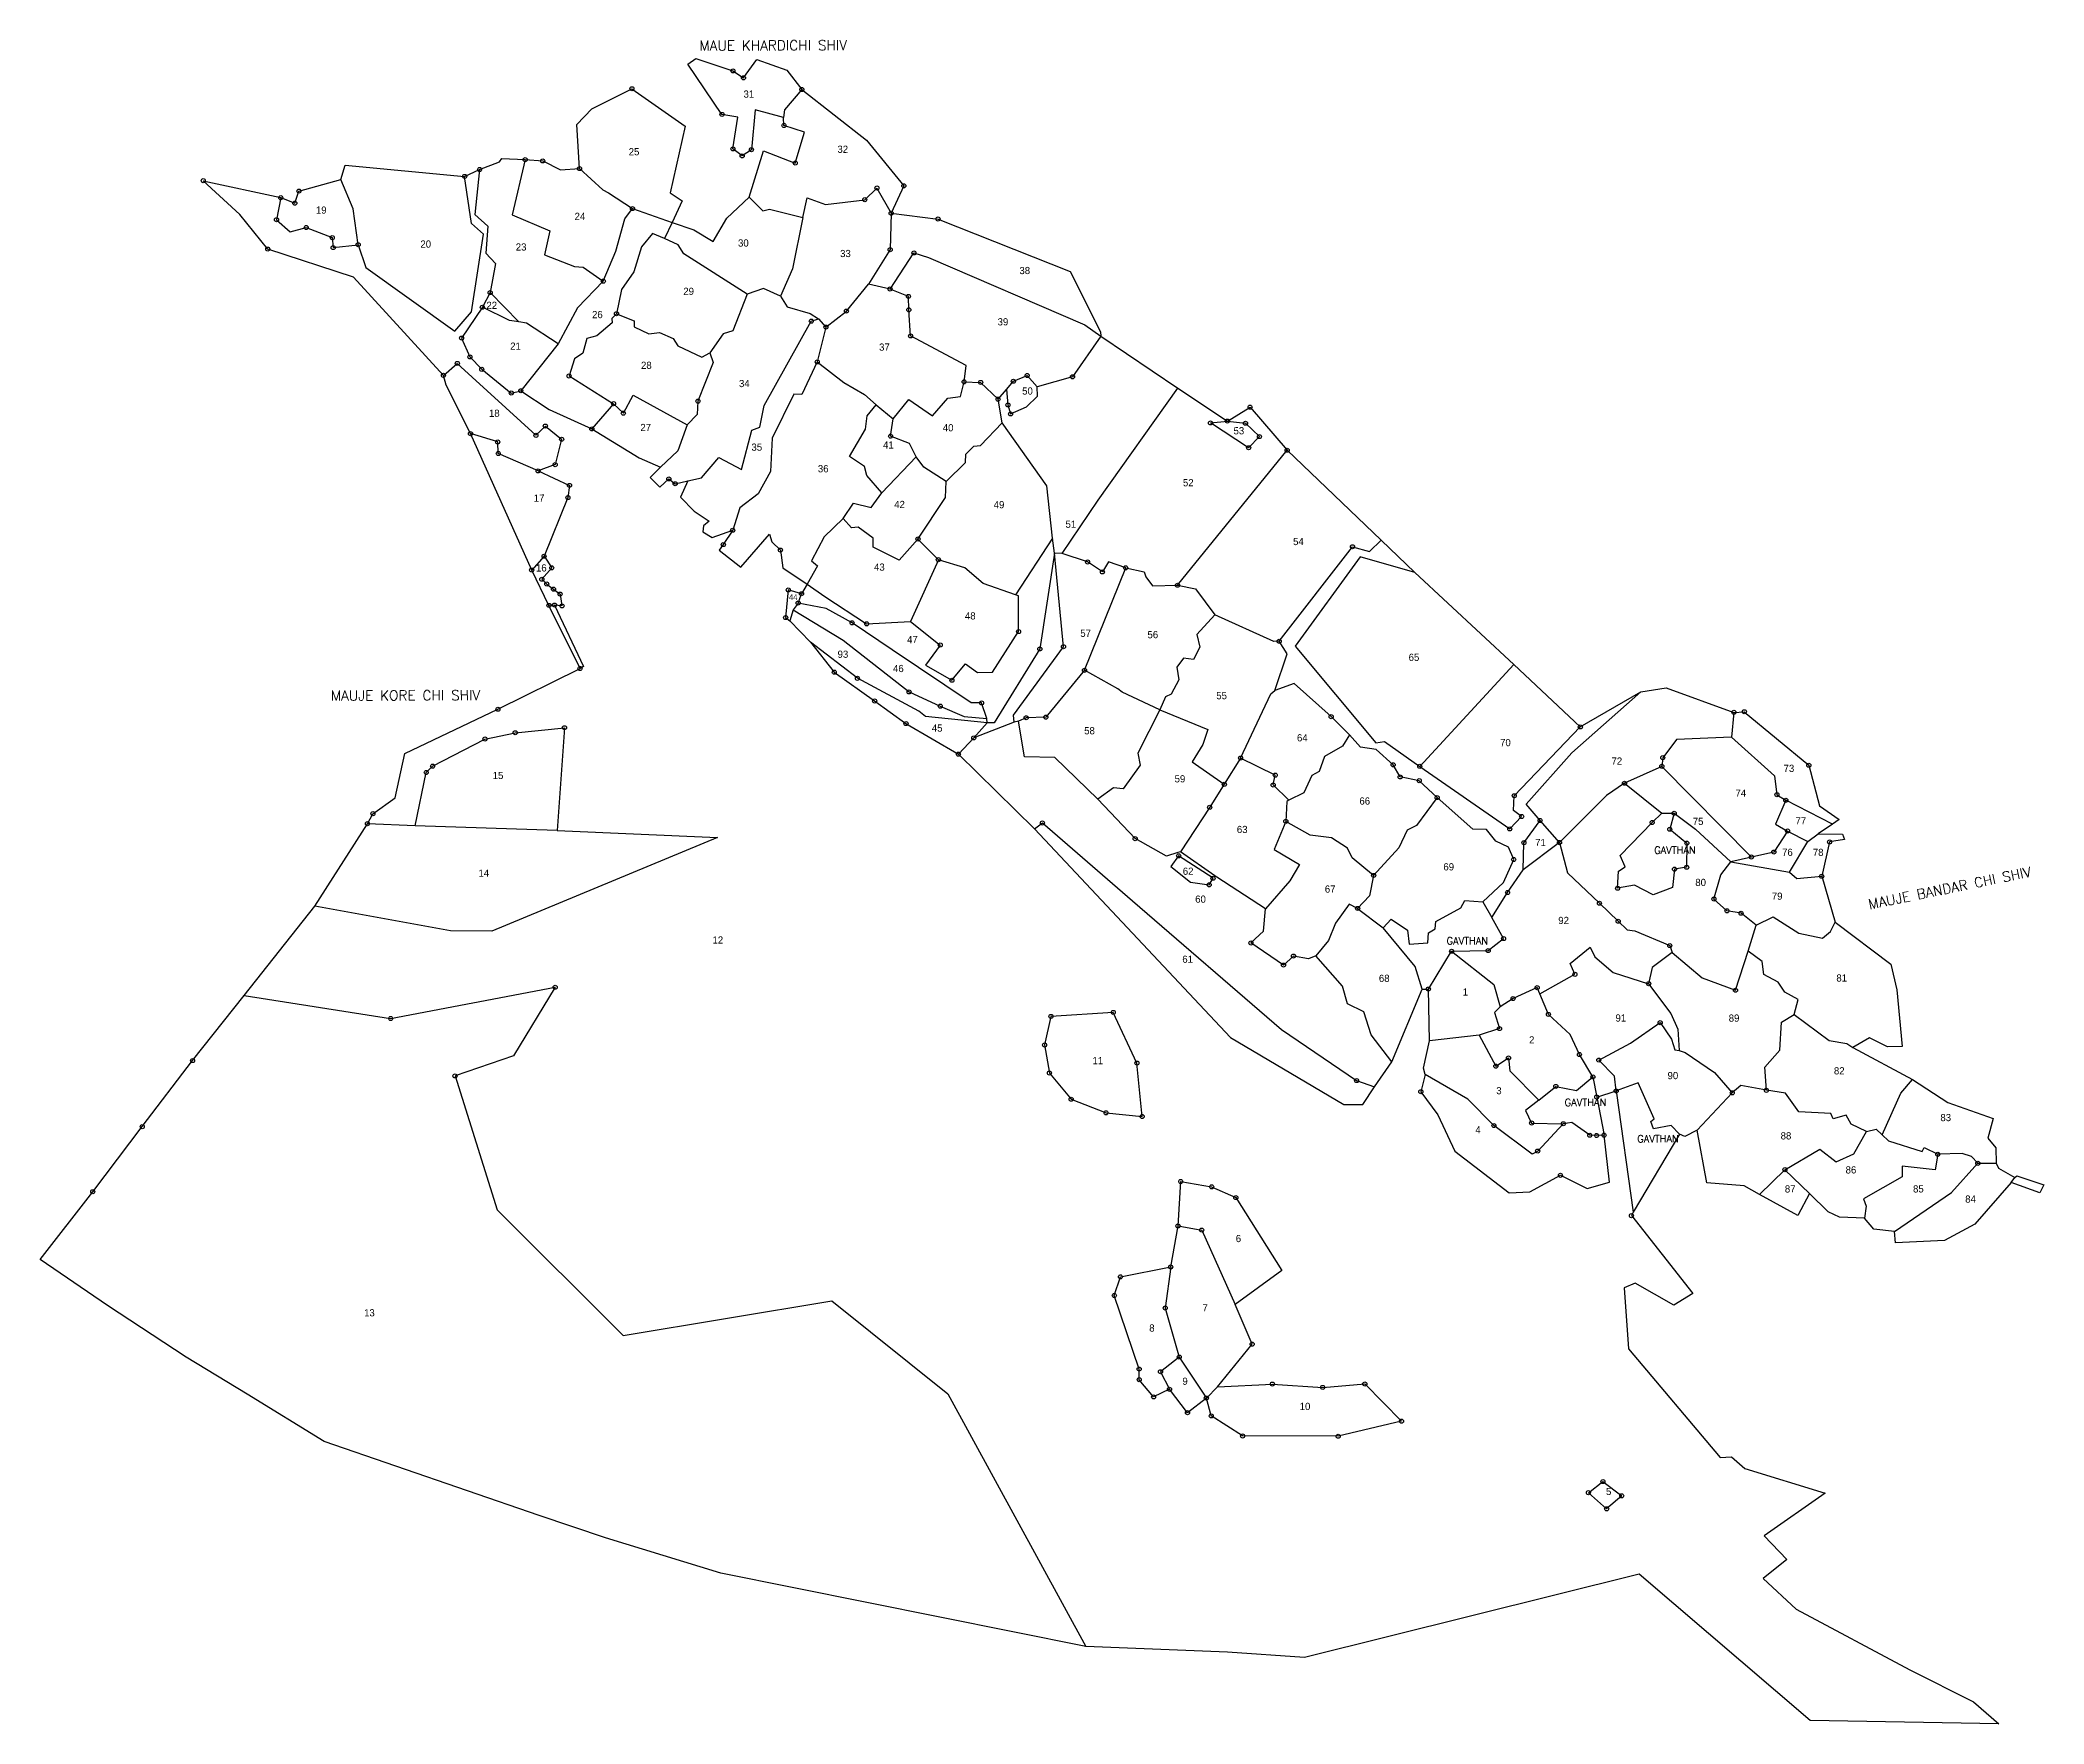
# Model space of a CAD drawing. Header units: metres. Extents: x 263410 to 265930, y 2158755 to 2160873.
import ezdxf

# ---------------------------------------------------------------- set-up
doc = ezdxf.new("R2010")
doc.units = ezdxf.units.M
for name, color, linetype in [('OFF', 1, 'Continuous'), ('POLY_PARCEL', 6, 'Continuous'), ('POLY_ROAD', 30, 'Continuous'), ('SYM_STONE', 1, 'Continuous'), ('TEXT_MAPIN', 7, 'Continuous'), ('TEXT_MAPOUT', 7, 'Continuous'), ('TEXT_PARCEL', 7, 'Continuous'), ('V_BOUND_LINE', 7, 'Continuous')]:
    doc.layers.add(name, color=color, linetype=linetype)
doc.styles.get("Standard").update_dxf_attribs({"font": 'simplex.shx'})
doc.styles.add('TEXT_MAP', font='KRDEV050.TTF', dxfattribs={"height": 1.8})

msp = doc.modelspace()

# ---------------------------------------------------------------- texts
at = {"layer": 'TEXT_MAPIN'}
for p in [(265439.8, 2159849.5), (265178.7, 2159735.4), (265327.3, 2159532.2), (265418.5, 2159486.5)]:
    msp.add_text('GAVTHAN', height=9.04, rotation=0.1968, dxfattribs=at).set_placement(p)
at = {"layer": 'TEXT_MAPOUT'}
for s, rotation, p in [('MAUE KHARDICHI SHIV', 0.1968, (264239.2, 2160859.5)), ('MAUJE KORE CHI SHIV', 0.1968, (263775.7, 2160042.1)), ('MAUJE BANDAR CHI SHIV', 11.4919, (265710.6, 2159779.5))]:
    msp.add_text(s, height=12.552, rotation=rotation, dxfattribs=at).set_placement(p)
at = {"layer": 'TEXT_PARCEL', "style": 'TEXT_MAP'}
for s, height, p in [('31', 9.04, (264294.6, 2160800.3)), ('25', 9.04, (264150.2, 2160727.8)), ('32', 9.04, (264412.7, 2160730.9)), ('19', 9.04, (263756.9, 2160654.4)), ('24', 9.04, (264082.2, 2160646.5)), ('20', 9.04, (263888.3, 2160611.7)), ('23', 9.04, (264008.2, 2160608)), ('30', 9.04, (264287.7, 2160613)), ('33', 9.04, (264416.1, 2160599.8)), ('38', 9.04, (264641.6, 2160578.4)), ('29', 9.04, (264218.9, 2160552.2)), ('22', 9.04, (263971.3, 2160534.6)), ('26', 9.04, (264104.1, 2160523)), ('39', 9.04, (264614.1, 2160513.9)), ('21', 9.04, (264001.2, 2160483.3)), ('37', 9.04, (264465.1, 2160482.1)), ('28', 9.04, (264165.7, 2160459.2)), ('34', 9.04, (264288.9, 2160436.3)), ('50', 9.04, (264645, 2160426.9)), ('18', 9.04, (263974.5, 2160398.9)), ('27', 9.04, (264164.9, 2160381)), ('40', 9.04, (264545.2, 2160380.7)), ('53', 9.04, (264910.8, 2160376.9)), ('35', 9.04, (264304.6, 2160356.3)), ('41', 9.04, (264470.1, 2160359)), ('36', 9.04, (264388.1, 2160329.2)), ('52', 9.04, (264847.2, 2160311.6)), ('17', 9.04, (264030.8, 2160292.2)), ('42', 9.04, (264484.1, 2160284.2)), ('49', 9.04, (264609.2, 2160283.9)), ('51', 9.04, (264699.5, 2160259.4)), ('54', 9.04, (264985.7, 2160237.6)), ('16', 9.04, (264033.6, 2160204.4)), ('43', 9.04, (264458.7, 2160205.4)), ('44', 7.23, (264351.7, 2160168.5)), ('48', 9.04, (264573, 2160144.1)), ('57', 9.04, (264718.1, 2160122.2)), ('93', 9.04, (264412.9, 2160095.9)), ('47', 9.04, (264500.3, 2160114.3)), ('56', 9.04, (264802.6, 2160120.5)), ('46', 9.04, (264482.6, 2160077.9)), ('65', 9.04, (265131, 2160092)), ('55', 9.04, (264889.1, 2160043.8)), ('45', 9.04, (264531.4, 2160003)), ('58', 9.04, (264723, 2159999.7)), ('64', 9.04, (264990.6, 2159990.8)), ('70', 9.04, (265246, 2159984.7)), ('72', 9.04, (265386.1, 2159961.5)), ('73', 9.04, (265602.5, 2159952.4)), ('15', 9.04, (263979.2, 2159943.4)), ('59', 9.04, (264836.7, 2159939.2)), ('74', 9.04, (265542, 2159921.2)), ('66', 9.04, (265069.1, 2159911.3)), ('63', 9.04, (264915, 2159875.5)), ('75', 9.04, (265488.3, 2159885.7)), ('77', 9.04, (265617.4, 2159886.3)), ('71', 9.04, (265290.1, 2159859.1)), ('76', 9.04, (265600.6, 2159846.8)), ('78', 9.04, (265639.3, 2159846.7)), ('14', 9.04, (263961.3, 2159820.6)), ('62', 9.04, (264847, 2159823)), ('69', 9.04, (265174.7, 2159828.5)), ('67', 9.04, (265025.6, 2159800.6)), ('80', 9.04, (265491.5, 2159808.9)), ('60', 9.04, (264862.6, 2159787.9)), ('79', 9.04, (265587.7, 2159791.6)), ('92', 9.04, (265319.2, 2159761.1)), ('12', 9.04, (264255.6, 2159736.5)), ('61', 9.04, (264846.4, 2159712.3)), ('68', 9.04, (265093.6, 2159688.3)), ('1', 9.04, (265199, 2159671.1)), ('81', 9.04, (265668.9, 2159688.7)), ('91', 9.04, (265391.1, 2159638.4)), ('89', 9.04, (265533.5, 2159638.3)), ('2', 9.04, (265282.4, 2159610.9)), ('11', 9.04, (264733.4, 2159584.8)), ('82', 9.04, (265665.8, 2159572)), ('3', 9.04, (265241.2, 2159547.1)), ('90', 9.04, (265456.6, 2159566)), ('4', 9.04, (265214.9, 2159497.9)), ('83', 9.04, (265799.7, 2159513.2)), ('88', 9.04, (265598.8, 2159490.2)), ('86', 9.04, (265680.5, 2159447.4)), ('87', 9.04, (265604.1, 2159423.5)), ('85', 9.04, (265765.3, 2159423.5)), ('84', 9.04, (265830.9, 2159410.7)), ('6', 9.04, (264913.6, 2159361.1)), ('13', 9.04, (263817.5, 2159267.7)), ('7', 9.04, (264871.8, 2159274)), ('8', 9.04, (264804.8, 2159248.6)), ('9', 9.04, (264846.5, 2159181.7)), ('10', 9.04, (264994, 2159150)), ('5', 9.04, (265379.2, 2159043))]:
    msp.add_text(s, height=height, rotation=0.1968, dxfattribs=at).set_placement(p)

# ---------------------------------------------------------------- linework, layer by layer
at = {"layer": 'OFF'}
for p, q in [((264685.7, 2160227.5), (264685.5, 2160227.6)), ((264695.4, 2160226.9), (264685.7, 2160227.5)), ((265562, 2159845.4), (265536, 2159839.2)), ((265224.3, 2159788.9), (265235.8, 2159769.5))]:
    msp.add_line(p, q, dxfattribs=at)
at = {"layer": 'POLY_PARCEL'}
for p, q in [((264367.9, 2160810.6), (264346.3, 2160785.2)), ((264346.3, 2160785.2), (264344.7, 2160775.5)), ((263962.7, 2160710), (263956.9, 2160653.3)), ((264020, 2160722.4), (264003.6, 2160653.1)), ((264088.4, 2160711.1), (264117.5, 2160684.3)), ((263803.7, 2160660.5), (263788.3, 2160697.5)), ((263952.4, 2160642.1), (263943.9, 2160701.3)), ((264447.1, 2160672), (264462.4, 2160686.7)), ((264462.4, 2160686.7), (264480.3, 2160655)), ((263712.7, 2160674.6), (263707.3, 2160646.8)), ((263810, 2160615.4), (263803.7, 2160660.5)), ((264117.5, 2160684.3), (264124.8, 2160680.5)), ((264124.8, 2160680.5), (264155, 2160660.8)), ((264145.2, 2160647.8), (264155, 2160660.8)), ((264155, 2160660.8), (264204.7, 2160643.3)), ((264301.7, 2160675.2), (264319, 2160657.9)), ((264319, 2160657.9), (264327.1, 2160659.9)), ((264327.1, 2160659.9), (264369.2, 2160649.8)), ((264369.2, 2160649.8), (264374.5, 2160674.4)), ((264374.5, 2160674.4), (264397.6, 2160666.1)), ((264397.6, 2160666.1), (264447.1, 2160672)), ((263707.3, 2160646.8), (263724.5, 2160631.8)), ((263724.5, 2160631.8), (263744.7, 2160637)), ((263744.7, 2160637), (263777.4, 2160624.3)), ((263967.8, 2160628.5), (263952.4, 2160642.1)), ((263956.9, 2160653.3), (263973, 2160638.7)), ((263973, 2160638.7), (263970.5, 2160604.7)), ((264003.6, 2160653.1), (264050.9, 2160632.9)), ((264134, 2160607.4), (264145.2, 2160647.8)), ((264204.7, 2160643.3), (264195.3, 2160623.2)), ((264369.2, 2160649.8), (264356.1, 2160585.1)), ((264480.3, 2160655), (264479, 2160609.2)), ((263777.4, 2160624.3), (263778.6, 2160611.8)), ((263778.6, 2160611.8), (263810, 2160615.4)), ((263810, 2160615.4), (263819.8, 2160586.6)), ((263952.6, 2160531), (263967.8, 2160628.5)), ((264050.9, 2160632.9), (264044.4, 2160602.6)), ((264166.4, 2160612.6), (264156.7, 2160581.3)), ((264180, 2160629.3), (264166.4, 2160612.6)), ((264195.3, 2160623.2), (264180, 2160629.3)), ((264212.5, 2160615.1), (264195.3, 2160623.2)), ((264219.4, 2160603.8), (264212.5, 2160615.1)), ((264479, 2160609.2), (264451.9, 2160565.6)), ((263819.8, 2160586.6), (263931.6, 2160506.5)), ((263970.5, 2160604.7), (263982.8, 2160591.9)), ((263982.8, 2160591.9), (263976, 2160555.2)), ((264044.4, 2160602.6), (264082.2, 2160588.2)), ((264082.2, 2160588.2), (264093.1, 2160587.2)), ((264093.1, 2160587.2), (264118.3, 2160569.6)), ((264118.3, 2160569.6), (264134, 2160607.4)), ((264299.2, 2160553.1), (264219.4, 2160603.8)), ((264356.1, 2160585.1), (264341, 2160550.6)), ((264478.9, 2160559.7), (264508.9, 2160605.1)), ((264508.9, 2160605.1), (264527.3, 2160599.2)), ((264527.3, 2160599.2), (264723.7, 2160514.7)), ((264118.3, 2160569.6), (264085.9, 2160536.2)), ((264141.1, 2160559.2), (264134.9, 2160528.6)), ((264156.7, 2160581.3), (264141.1, 2160559.2)), ((264319.7, 2160560.4), (264299.2, 2160553.1)), ((264341, 2160550.6), (264319.7, 2160560.4)), ((264424, 2160531.9), (264451.9, 2160565.6)), ((264478.9, 2160559.7), (264451.9, 2160565.6)), ((264502, 2160550.4), (264478.9, 2160559.7)), ((263966.2, 2160536.8), (263940.1, 2160498)), ((263976, 2160555.2), (263966.2, 2160536.8)), ((264000.4, 2160520), (263966.2, 2160536.8)), ((264012, 2160518.3), (263976, 2160555.2)), ((264085.9, 2160536.2), (264061.4, 2160490.6)), ((264299.2, 2160553.1), (264281.2, 2160507.2)), ((264341, 2160550.6), (264349.5, 2160537.1)), ((264349.5, 2160537.1), (264378.3, 2160529.1)), ((264502.5, 2160533.5), (264502, 2160550.4)), ((264504.7, 2160500.7), (264502.5, 2160533.5)), ((263931.6, 2160506.5), (263952.6, 2160531)), ((264012, 2160518.3), (264000.4, 2160520)), ((264021.7, 2160516.6), (264012, 2160518.3)), ((264061.4, 2160490.6), (264021.7, 2160516.6)), ((264129.5, 2160517), (264110.2, 2160501)), ((264134.9, 2160528.6), (264129.2, 2160522.8)), ((264129.2, 2160522.8), (264129.5, 2160517)), ((264134.9, 2160528.6), (264157.2, 2160519.6)), ((264157.2, 2160519.6), (264157.2, 2160512.3)), ((264157.2, 2160512.3), (264175.5, 2160503.3)), ((264320.6, 2160413), (264379.8, 2160519.2)), ((264378.3, 2160529.1), (264389, 2160522)), ((264379.8, 2160519.2), (264389, 2160522)), ((264398.2, 2160511.8), (264387.3, 2160468)), ((264389, 2160522), (264398.2, 2160511.8)), ((264398.2, 2160511.8), (264424, 2160531.9)), ((264723.7, 2160514.7), (264743.8, 2160500.5)), ((263940.1, 2160498), (263950.6, 2160474.3)), ((264061.4, 2160490.6), (264014.5, 2160431.7)), ((264097.4, 2160497.5), (264092.7, 2160479.2)), ((264110.2, 2160501), (264097.4, 2160497.5)), ((264175.5, 2160503.3), (264189, 2160505)), ((264189, 2160505), (264206.2, 2160497.3)), ((264206.2, 2160497.3), (264212, 2160488.1)), ((264212, 2160488.1), (264242, 2160474.1)), ((264269, 2160503.3), (264252.2, 2160479.3)), ((264281.2, 2160507.2), (264269, 2160503.3)), ((264574.6, 2160463.7), (264504.7, 2160500.7)), ((264743.8, 2160500.5), (264708.3, 2160449.3)), ((263917.2, 2160451.1), (263934.7, 2160466.1)), ((263934.7, 2160466.1), (264033.6, 2160375.7)), ((263950.6, 2160474.3), (263965.4, 2160458.7)), ((263965.4, 2160458.7), (264002.6, 2160428.9)), ((264082.2, 2160472), (264075.2, 2160450.3)), ((264092.7, 2160479.2), (264082.2, 2160472)), ((264256.5, 2160467.3), (264237.3, 2160418.7)), ((264242, 2160474.1), (264252.2, 2160479.3)), ((264252.2, 2160479.3), (264256.5, 2160467.3)), ((264387.3, 2160468), (264367.9, 2160427.1)), ((264387.3, 2160468), (264420.7, 2160442.2)), ((264572, 2160443), (264574.6, 2160463.7)), ((264075.2, 2160450.3), (264131.2, 2160415.5)), ((264420.7, 2160442.2), (264446.8, 2160427.2)), ((264567.4, 2160424.6), (264572, 2160443)), ((264572, 2160443), (264592.8, 2160442.2)), ((264592.8, 2160442.2), (264614.7, 2160421.2)), ((264614.7, 2160421.2), (264625.1, 2160433.4)), ((264625.1, 2160433.4), (264633.9, 2160443.7)), ((264625.1, 2160433.4), (264627.1, 2160413.9)), ((264633.9, 2160443.7), (264651.3, 2160450.9)), ((264651.3, 2160450.9), (264663.9, 2160436.7)), ((264708.3, 2160449.3), (264663.9, 2160436.7)), ((264664.2, 2160425), (264663.9, 2160436.7)), ((264740.7, 2160294.3), (264840.9, 2160434.9)), ((264002.6, 2160428.9), (264014.5, 2160431.7)), ((264014.5, 2160431.7), (264050, 2160408)), ((264050, 2160408), (264103.9, 2160383.8)), ((264131.2, 2160415.5), (264103.9, 2160383.8)), ((264131.2, 2160415.5), (264143.5, 2160403.6)), ((264143.5, 2160403.6), (264156, 2160426.1)), ((264156, 2160426.1), (264223.8, 2160388.9)), ((264237.3, 2160418.7), (264236.4, 2160401.9)), ((264315.1, 2160385.9), (264320.6, 2160413)), ((264357.7, 2160427.4), (264330.8, 2160372)), ((264367.9, 2160427.1), (264357.7, 2160427.4)), ((264446.8, 2160427.2), (264461.5, 2160413.9)), ((264450, 2160400.3), (264461.5, 2160413.9)), ((264461.5, 2160413.9), (264482.9, 2160396.6)), ((264482.9, 2160396.6), (264502.6, 2160420.6)), ((264502.6, 2160420.6), (264532.3, 2160400.3)), ((264532.3, 2160400.3), (264551.7, 2160422.5)), ((264551.7, 2160422.5), (264567.4, 2160424.6)), ((264620, 2160391.3), (264614.7, 2160421.2)), ((264627.1, 2160413.9), (264630.4, 2160402.6)), ((264630.4, 2160402.6), (264650.3, 2160411.4)), ((264650.3, 2160411.4), (264664.2, 2160425)), ((264033.6, 2160375.7), (264045.4, 2160387.3)), ((264045.4, 2160387.3), (264065.9, 2160370.8)), ((264103.9, 2160383.8), (264163.4, 2160347.3)), ((264223.8, 2160388.9), (264212.2, 2160356.3)), ((264236.4, 2160401.9), (264223.8, 2160388.9)), ((264292.2, 2160332.8), (264304.9, 2160382.1)), ((264304.9, 2160382.1), (264315.1, 2160385.9)), ((264427.8, 2160349), (264447.8, 2160383.4)), ((264447.8, 2160383.4), (264450, 2160400.3)), ((264479.5, 2160374.6), (264482.9, 2160396.6)), ((264592.6, 2160363.1), (264620, 2160391.3)), ((264675.9, 2160312), (264620, 2160391.3)), ((264881.8, 2160391.3), (264903.1, 2160393.6)), ((264929.8, 2160360.1), (264881.8, 2160391.3)), ((264903.1, 2160393.6), (264925.8, 2160390.9)), ((264925.8, 2160390.9), (264943.4, 2160374.1)), ((263985.5, 2160367.4), (263951.3, 2160377.8)), ((263986.2, 2160352.8), (263985.5, 2160367.4)), ((264065.9, 2160370.8), (264057.7, 2160338.8)), ((264330.8, 2160372), (264328.4, 2160330.2)), ((264503.4, 2160365.6), (264479.5, 2160374.6)), ((264511.7, 2160348.7), (264503.4, 2160365.6)), ((264574, 2160352.1), (264584.4, 2160362.2)), ((264584.4, 2160362.2), (264592.6, 2160363.1)), ((264840.3, 2160187.1), (264978.2, 2160356.9)), ((264943.4, 2160374.1), (264929.8, 2160360.1)), ((264036.3, 2160330.9), (263986.2, 2160352.8)), ((264057.7, 2160338.8), (264036.3, 2160330.9)), ((264163.4, 2160347.3), (264190, 2160335.5)), ((264190, 2160335.5), (264177.4, 2160322.5)), ((264212.2, 2160356.3), (264190, 2160335.5)), ((264241.9, 2160322.4), (264263.6, 2160348)), ((264263.6, 2160348), (264292.2, 2160332.8)), ((264446.6, 2160336.4), (264427.8, 2160349)), ((264449.6, 2160325.2), (264446.6, 2160336.4)), ((264511.7, 2160348.7), (264468.7, 2160303.4)), ((264521.5, 2160335.8), (264511.7, 2160348.7)), ((264549.4, 2160317.8), (264521.5, 2160335.8)), ((264549.4, 2160317.8), (264573.8, 2160341.5)), ((264573.8, 2160341.5), (264574, 2160352.1)), ((264036.3, 2160330.9), (264075.8, 2160312.7)), ((264075.8, 2160312.7), (264073.8, 2160297.4)), ((264177.4, 2160322.5), (264189.4, 2160310.4)), ((264189.4, 2160310.4), (264200.7, 2160320.9)), ((264200.7, 2160320.9), (264208.6, 2160314.8)), ((264208.6, 2160314.8), (264224.6, 2160318.3)), ((264224.6, 2160318.3), (264215.4, 2160297.9)), ((264224.6, 2160318.3), (264241.9, 2160322.4)), ((264328.4, 2160330.2), (264312.9, 2160302)), ((264468.7, 2160303.4), (264449.6, 2160325.2)), ((264548.6, 2160297.7), (264549.4, 2160317.8)), ((264683.2, 2160246.4), (264675.9, 2160312)), ((264073.8, 2160297.4), (264043.8, 2160223.6)), ((264215.4, 2160297.9), (264232.5, 2160280.3)), ((264289.8, 2160284.6), (264281, 2160256.3)), ((264312.9, 2160302), (264289.8, 2160284.6)), ((264419.8, 2160271.3), (264432.7, 2160290.5)), ((264432.7, 2160290.5), (264455, 2160285)), ((264455, 2160285), (264468.7, 2160303.4)), ((264514, 2160245.3), (264548.6, 2160297.7)), ((264695.4, 2160226.9), (264740.7, 2160294.3)), ((264232.5, 2160280.3), (264251.3, 2160267.8)), ((264244.1, 2160262), (264243.5, 2160254.2)), ((264251.3, 2160267.8), (264244.1, 2160262)), ((264255.2, 2160247.4), (264281, 2160256.3)), ((264281, 2160256.3), (264269.2, 2160238.3)), ((264419.8, 2160271.3), (264395.9, 2160248.1)), ((264430.6, 2160259.2), (264419.8, 2160271.3)), ((264438.9, 2160260.1), (264430.6, 2160259.2)), ((264457.6, 2160246.3), (264438.9, 2160260.1)), ((264243.5, 2160254.2), (264255.2, 2160247.4)), ((264269.2, 2160238.3), (264263.8, 2160231.1)), ((264263.8, 2160231.1), (264291.4, 2160209.8)), ((264291.4, 2160209.8), (264327.3, 2160251.4)), ((264327.3, 2160251.4), (264330.4, 2160241.9)), ((264330.4, 2160241.9), (264341, 2160231.4)), ((264341, 2160231.4), (264344.1, 2160209)), ((264395.9, 2160248.1), (264380.1, 2160217.9)), ((264457.6, 2160235), (264457.6, 2160246.3)), ((264490.4, 2160218.9), (264457.6, 2160235)), ((264514, 2160245.3), (264490.4, 2160218.9)), ((264539.6, 2160219.3), (264514, 2160245.3)), ((264683.2, 2160246.4), (264636.5, 2160175.3)), ((264685.5, 2160227.6), (264683.2, 2160246.4)), ((264043.8, 2160223.6), (264028.2, 2160206.2)), ((264053.5, 2160209.1), (264041, 2160194.7)), ((264043.8, 2160223.6), (264053.5, 2160209.1)), ((264344.1, 2160209), (264374.6, 2160188.7)), ((264387.6, 2160211.4), (264374.6, 2160188.7)), ((264380.1, 2160217.9), (264387.6, 2160211.4)), ((264539.6, 2160219.3), (264504.5, 2160141.7)), ((264573.1, 2160209.1), (264539.6, 2160219.3)), ((264595.8, 2160189.4), (264573.1, 2160209.1)), ((264685.5, 2160227.6), (264667.2, 2160107.1)), ((264697, 2160109.8), (264685.5, 2160227.6)), ((264727.3, 2160216.4), (264695.4, 2160226.9)), ((264723.4, 2160080.2), (264775.2, 2160209.1)), ((264745.9, 2160203.9), (264727.3, 2160216.4)), ((264753.7, 2160216.5), (264745.9, 2160203.9)), ((264775.2, 2160209.1), (264753.7, 2160216.5)), ((264775.2, 2160209.1), (264798.6, 2160204.1)), ((264041, 2160194.7), (264047.2, 2160188.7)), ((264047.2, 2160188.7), (264055.7, 2160182.2)), ((264055.7, 2160182.2), (264063.9, 2160176.1)), ((264350.9, 2160181.2), (264347.6, 2160146.5)), ((264367.5, 2160176.5), (264350.9, 2160181.2)), ((264374.6, 2160188.7), (264367.5, 2160176.5)), ((264374.6, 2160188.7), (264397, 2160173)), ((264636.5, 2160175.3), (264595.8, 2160189.4)), ((264798.6, 2160204.1), (264800.5, 2160197.9)), ((264800.5, 2160197.9), (264809, 2160186.6)), ((264809, 2160186.6), (264840.3, 2160187.1)), ((264840.3, 2160187.1), (264862.9, 2160182.7)), ((264862.9, 2160182.7), (264887.1, 2160149.8)), ((264056.9, 2160162.2), (264049.9, 2160161.8)), ((264056.9, 2160162.2), (264093.4, 2160084.8)), ((264066.3, 2160161.2), (264056.9, 2160162.2)), ((264063.9, 2160176.1), (264066.3, 2160161.2)), ((264356.9, 2160156.1), (264352.9, 2160142.5)), ((264363.3, 2160164.8), (264356.9, 2160156.1)), ((264356.9, 2160156.1), (264419.9, 2160118.2)), ((264363.3, 2160164.8), (264367.5, 2160176.5)), ((264398.7, 2160157.8), (264363.3, 2160164.8)), ((264397, 2160173), (264449.4, 2160138.6)), ((264431.1, 2160139.9), (264398.7, 2160157.8)), ((264640.5, 2160173.8), (264636.5, 2160175.3)), ((264640.5, 2160128.9), (264640.5, 2160173.8)), ((264347.6, 2160146.5), (264352.9, 2160142.5)), ((264352.9, 2160142.5), (264378.8, 2160115.7)), ((264481.7, 2160105.8), (264431.1, 2160139.9)), ((264449.4, 2160138.6), (264504.5, 2160141.7)), ((264504.5, 2160141.7), (264542, 2160112)), ((264887.1, 2160149.8), (264864.6, 2160125.2)), ((264961.6, 2160116.4), (264887.1, 2160149.8)), ((264437.8, 2160070.1), (264378.8, 2160115.7)), ((264378.8, 2160115.7), (264408.7, 2160077.8)), ((264419.9, 2160118.2), (264502.8, 2160053)), ((264580.7, 2160039.2), (264481.7, 2160105.8)), ((264542, 2160112), (264523.4, 2160086.8)), ((264607.7, 2160077.9), (264640.5, 2160128.9)), ((264667.2, 2160107.1), (264609.7, 2160014.2)), ((264634.3, 2160023.6), (264697, 2160109.8)), ((264868.4, 2160109.3), (264860.3, 2160093.6)), ((264864.6, 2160125.2), (264868.4, 2160109.3)), ((264968.2, 2160116.7), (264961.6, 2160116.4)), ((264093.4, 2160084.8), (264089, 2160082.5)), ((264523.4, 2160086.8), (264556.7, 2160067.7)), ((264556.7, 2160067.7), (264573.6, 2160088.2)), ((264573.6, 2160088.2), (264588.8, 2160077.3)), ((264723.4, 2160080.2), (264674.8, 2160021.3)), ((264765.3, 2160056.9), (264723.4, 2160080.2)), ((264847.8, 2160095.6), (264839.4, 2160084)), ((264839.4, 2160084), (264842.2, 2160068.1)), ((264860.3, 2160093.6), (264847.8, 2160095.6)), ((265263.3, 2160087.5), (265145, 2159959.4)), ((264408.7, 2160077.8), (264459.5, 2160041.6)), ((264515.1, 2160028.6), (264437.8, 2160070.1)), ((264588.8, 2160077.3), (264607.7, 2160077.9)), ((264770.8, 2160052.5), (264765.3, 2160056.9)), ((264842.2, 2160068.1), (264832.4, 2160050)), ((264957.5, 2160050.5), (264962.9, 2160054.6)), ((264459.5, 2160041.6), (264498.9, 2160013.2)), ((264502.8, 2160053), (264542, 2160035.1)), ((264542, 2160035.1), (264572.1, 2160022.3)), ((264594, 2160039.2), (264580.7, 2160039.2)), ((264600.5, 2160019.6), (264594, 2160039.2)), ((264818.3, 2160030.6), (264770.8, 2160052.5)), ((264818.3, 2160030.6), (264790.6, 2159976.2)), ((264825.2, 2160047), (264818.3, 2160030.6)), ((264818.3, 2160030.6), (264878.6, 2160005.7)), ((264832.4, 2160050), (264825.2, 2160047)), ((264919.7, 2159969.8), (264957.5, 2160050.5)), ((264007.5, 2160001.7), (264069.5, 2160008)), ((264069.5, 2160008), (264060.4, 2159878.6)), ((264498.9, 2160013.2), (264564.8, 2159974.7)), ((264523.5, 2160022.1), (264515.1, 2160028.6)), ((264601, 2160014.3), (264523.5, 2160022.1)), ((264572.1, 2160022.3), (264600.5, 2160019.6)), ((264635.1, 2160015.1), (264584.1, 2159995.2)), ((264584.1, 2159995.2), (264601, 2160014.3)), ((264601, 2160014.3), (264600.5, 2160019.6)), ((264609.7, 2160014.2), (264601, 2160014.3)), ((264635.1, 2160015.1), (264634.3, 2160023.6)), ((264640.5, 2160016.4), (264635.1, 2160015.1)), ((264650, 2160020.5), (264640.5, 2160016.4)), ((264648, 2159971.3), (264640.5, 2160016.4)), ((264674.8, 2160021.3), (264650, 2160020.5)), ((264878.6, 2160005.7), (264872.2, 2159986.7)), ((265540, 2160027.3), (265537.2, 2159996.1)), ((263903.6, 2159959.6), (263969.4, 2159993.8)), ((263969.4, 2159993.8), (264007.5, 2160001.7)), ((264584.1, 2159995.2), (264564.8, 2159974.7)), ((264872.2, 2159986.7), (264858.8, 2159964.9)), ((265048, 2159984.6), (265025.3, 2159971.9)), ((265056.6, 2159999.2), (265048, 2159984.6)), ((265467.8, 2159993.1), (265450.6, 2159970.3)), ((265537.2, 2159996.1), (265467.8, 2159993.1)), ((265537.2, 2159996.1), (265591.1, 2159947.5)), ((263895.6, 2159951.7), (263903.6, 2159959.6)), ((264564.8, 2159974.7), (264660.5, 2159880.7)), ((264686.1, 2159970.7), (264648, 2159971.3)), ((264740, 2159918.3), (264686.1, 2159970.7)), ((264793.6, 2159960.9), (264772.2, 2159931)), ((264790.6, 2159976.2), (264793.6, 2159960.9)), ((264858.8, 2159964.9), (264899.2, 2159936.8)), ((264919.7, 2159969.8), (264899.2, 2159936.8)), ((264963.3, 2159948.3), (264919.7, 2159969.8)), ((265025.3, 2159971.9), (265018.5, 2159952.9)), ((265449.4, 2159959.4), (265402.5, 2159938.2)), ((265450.6, 2159970.3), (265449.4, 2159959.4)), ((265562, 2159845.4), (265449.4, 2159959.4)), ((263881.5, 2159884.8), (263895.6, 2159951.7)), ((264760, 2159932.6), (264740, 2159918.3)), ((264772.2, 2159931), (264760, 2159932.6)), ((264899.2, 2159936.8), (264880.8, 2159907.9)), ((264960.6, 2159936), (264963.3, 2159948.3)), ((264980.5, 2159916.8), (264960.6, 2159936)), ((265009.4, 2159948.1), (264999.4, 2159926.3)), ((265018.5, 2159952.9), (265009.4, 2159948.1)), ((265402.5, 2159938.2), (265379.8, 2159922.9)), ((265402.5, 2159938.2), (265449.3, 2159900.7)), ((265591.1, 2159947.5), (265594.1, 2159923.8)), ((264787.1, 2159868.5), (264740, 2159918.3)), ((264880.8, 2159907.9), (264844.3, 2159852.1)), ((264977.7, 2159915.4), (264976.6, 2159890.2)), ((264980.5, 2159916.8), (264977.7, 2159915.4)), ((264999.4, 2159926.3), (264980.5, 2159916.8)), ((265166.9, 2159920.1), (265141, 2159885)), ((265379.8, 2159922.9), (265320.7, 2159863.6)), ((265605.3, 2159916.8), (265592.5, 2159886.9)), ((265594.1, 2159923.8), (265605.3, 2159916.8)), ((265664.1, 2159886.9), (265605.3, 2159916.8)), ((263881.5, 2159884.8), (263821.7, 2159887.3)), ((264060.4, 2159878.6), (263881.5, 2159884.8)), ((264060.4, 2159878.6), (264261.7, 2159870.1)), ((264660.5, 2159880.7), (264670.5, 2159888.2)), ((264660.5, 2159880.7), (264906.8, 2159618.6)), ((264670.5, 2159888.2), (264783.9, 2159790.1)), ((264976.6, 2159890.2), (264962.1, 2159854.9)), ((265007.1, 2159873), (264976.6, 2159890.2)), ((265129.2, 2159879.2), (265118.5, 2159857.1)), ((265141, 2159885), (265129.2, 2159879.2)), ((265320.7, 2159863.6), (265296.3, 2159891.3)), ((265397.1, 2159847.5), (265437.2, 2159888.8)), ((265437.2, 2159888.8), (265449.3, 2159900.7)), ((265449.3, 2159900.7), (265464.9, 2159900.4)), ((265464.9, 2159900.4), (265459.4, 2159880.3)), ((265459.4, 2159880.3), (265480.9, 2159862.8)), ((265464.9, 2159900.4), (265491.8, 2159880.5)), ((265491.8, 2159880.5), (265536, 2159839.2)), ((265607.5, 2159878.1), (265590.2, 2159851.6)), ((265592.5, 2159886.9), (265607.5, 2159878.1)), ((265607.5, 2159878.1), (265633.2, 2159865)), ((264261.7, 2159870.1), (263978.1, 2159752.3)), ((264826.3, 2159846.6), (264787.1, 2159868.5)), ((264962.1, 2159854.9), (264993.8, 2159836)), ((265034, 2159869.7), (265007.1, 2159873)), ((265054.1, 2159856.5), (265034, 2159869.7)), ((265059.9, 2159844.3), (265054.1, 2159856.5)), ((265118.5, 2159857.1), (265087, 2159822.3)), ((265320.7, 2159863.6), (265275.2, 2159829.1)), ((265320.7, 2159863.6), (265330.8, 2159825.6)), ((265480.9, 2159862.8), (265480.6, 2159832.5)), ((265609.9, 2159826.2), (265633.2, 2159865)), ((265633.2, 2159865), (265646.1, 2159874.5)), ((264840.6, 2159851), (264826.3, 2159846.6)), ((264841.8, 2159846.9), (264832.1, 2159833.6)), ((264832.1, 2159833.6), (264856.8, 2159813.7)), ((264844.3, 2159852.1), (264840.6, 2159851)), ((264885, 2159818.7), (264841.8, 2159846.9)), ((264887.2, 2159821.8), (264844.3, 2159852.1)), ((264993.8, 2159836), (264981.8, 2159815.5)), ((265087, 2159822.3), (265059.9, 2159844.3)), ((265395.1, 2159827.5), (265403.2, 2159832.9)), ((265403.2, 2159832.9), (265397.1, 2159847.5)), ((265465.3, 2159830.1), (265463, 2159807)), ((265480.6, 2159832.5), (265465.3, 2159830.1)), ((265523.8, 2159823.2), (265536, 2159839.2)), ((265536, 2159839.2), (265609.9, 2159826.2)), ((265590.2, 2159851.6), (265562, 2159845.4)), ((264856.8, 2159813.7), (264880.2, 2159810.4)), ((264880.2, 2159810.4), (264885, 2159818.7)), ((264889.8, 2159820), (264887.2, 2159821.8)), ((264950.8, 2159780.1), (264889.8, 2159820)), ((264981.8, 2159815.5), (264950.8, 2159780.1)), ((265087, 2159822.3), (265081.8, 2159796.5)), ((265330.8, 2159825.6), (265370.9, 2159787.3)), ((265393.8, 2159806.1), (265395.1, 2159827.5)), ((265414.9, 2159809.9), (265393.8, 2159806.1)), ((265438.4, 2159797.7), (265414.9, 2159809.9)), ((265463, 2159807), (265438.4, 2159797.7)), ((265514.9, 2159792.6), (265523.8, 2159823.2)), ((265609.9, 2159826.2), (265619.1, 2159818.4)), ((265619.1, 2159818.4), (265650.5, 2159821.2)), ((263926.2, 2159752.5), (263755.7, 2159783.5)), ((264783.9, 2159790.1), (264971, 2159628.4)), ((264948.3, 2159752.2), (264950.8, 2159780.1)), ((265056.4, 2159786.2), (265039.1, 2159762.4)), ((265066.9, 2159780.8), (265056.4, 2159786.2)), ((265081.8, 2159796.5), (265066.9, 2159780.8)), ((265066.9, 2159780.8), (265098.8, 2159756.2)), ((265165.3, 2159764.2), (265196.8, 2159781.6)), ((265196.8, 2159781.6), (265201.6, 2159790.8)), ((265201.6, 2159790.8), (265224.3, 2159788.9)), ((265370.9, 2159787.3), (265394.5, 2159764.6)), ((265531.3, 2159777.7), (265514.9, 2159792.6)), ((265549, 2159774.7), (265531.3, 2159777.7)), ((263978.1, 2159752.3), (263926.2, 2159752.5)), ((264932.7, 2159737.3), (264948.3, 2159752.2)), ((265039.1, 2159762.4), (265030.3, 2159740.6)), ((265098.8, 2159756.2), (265109.1, 2159767.4)), ((265139.1, 2159707.7), (265098.8, 2159756.2)), ((265109.1, 2159767.4), (265129.6, 2159753.5)), ((265129.6, 2159753.5), (265131.7, 2159735.6)), ((265156.1, 2159750.2), (265164.3, 2159755)), ((265164.3, 2159755), (265165.3, 2159764.2)), ((265250.4, 2159742.8), (265235.8, 2159769.5)), ((265394.5, 2159764.6), (265405.7, 2159753.8)), ((265405.7, 2159753.8), (265415.3, 2159752.5)), ((265415.3, 2159752.5), (265459.4, 2159734)), ((265568.1, 2159759.5), (265549, 2159774.7)), ((265557.8, 2159726.8), (265568.1, 2159759.5)), ((265568.1, 2159759.5), (265589.5, 2159770.1)), ((265589.5, 2159770.1), (265621.5, 2159749.8)), ((265661.7, 2159751.6), (265667.2, 2159763.5)), ((264973.6, 2159709.5), (264932.7, 2159737.3)), ((265030.3, 2159740.6), (265014.2, 2159721.2)), ((265131.7, 2159735.6), (265155.1, 2159737.3)), ((265155.1, 2159737.3), (265156.1, 2159750.2)), ((265155.9, 2159679.3), (265185.1, 2159726.9)), ((265185.1, 2159726.9), (265231, 2159727.7)), ((265185.1, 2159726.9), (265238.1, 2159685)), ((265231, 2159727.7), (265250.4, 2159742.8)), ((265334.3, 2159711.5), (265359.2, 2159731.9)), ((265359.2, 2159731.9), (265365, 2159719.7)), ((265459.4, 2159734), (265462.5, 2159725.5)), ((265542, 2159677.9), (265557.8, 2159726.8)), ((265575.7, 2159714), (265557.8, 2159726.8)), ((265621.5, 2159749.8), (265651.5, 2159743.5)), ((265651.5, 2159743.5), (265661.7, 2159751.6)), ((264986.2, 2159720.8), (264973.6, 2159709.5)), ((265005.2, 2159717.5), (264986.2, 2159720.8)), ((265014.2, 2159721.2), (265005.2, 2159717.5)), ((265047.7, 2159683), (265014.2, 2159721.2)), ((265147.9, 2159679.4), (265139.1, 2159707.7)), ((265340.1, 2159697.9), (265334.3, 2159711.5)), ((265365, 2159719.7), (265388.2, 2159700.1)), ((265437.3, 2159706.6), (265432.8, 2159686)), ((265462.5, 2159725.5), (265437.3, 2159706.6)), ((265462.5, 2159725.5), (265500, 2159693.3)), ((265577.7, 2159697.7), (265575.7, 2159714)), ((263850.8, 2159642.3), (264057.7, 2159681.6)), ((264057.7, 2159681.6), (264005.2, 2159595.2)), ((265054.1, 2159660.6), (265047.7, 2159683)), ((265110, 2159587.8), (265147.9, 2159679.4)), ((265147.9, 2159679.4), (265155.9, 2159679.3)), ((265157.4, 2159614.4), (265155.9, 2159679.3)), ((265238.1, 2159685), (265245.9, 2159657.2)), ((265292.6, 2159681.1), (265262.3, 2159667.4)), ((265295.8, 2159673.5), (265292.6, 2159681.1)), ((265295.8, 2159673.5), (265340.1, 2159697.9)), ((265388.2, 2159700.1), (265432.8, 2159686)), ((265432.8, 2159686), (265460.9, 2159648.8)), ((265500, 2159693.3), (265542, 2159677.9)), ((265595.7, 2159688.2), (265577.7, 2159697.7)), ((265603.9, 2159675.4), (265595.7, 2159688.2)), ((263666.7, 2159671.4), (263850.8, 2159642.3)), ((265074.8, 2159650.8), (265054.1, 2159660.6)), ((265245.9, 2159657.2), (265238.8, 2159649.7)), ((265262.3, 2159667.4), (265245.9, 2159657.2)), ((265306.8, 2159647.5), (265295.8, 2159673.5)), ((265621, 2159666.3), (265603.9, 2159675.4)), ((265615.6, 2159647.2), (265621, 2159666.3)), ((264681.2, 2159645), (264673.2, 2159609)), ((264759.6, 2159650), (264681.2, 2159645)), ((264789.3, 2159586.3), (264759.6, 2159650)), ((264971, 2159628.4), (265065.6, 2159564.2)), ((265083.8, 2159621.6), (265074.8, 2159650.8)), ((265245.3, 2159629.6), (265219.8, 2159621.4)), ((265238.8, 2159649.7), (265245.3, 2159629.6)), ((265334.1, 2159622.1), (265306.8, 2159647.5)), ((265410, 2159611.5), (265447.3, 2159637.1)), ((265447.3, 2159637.1), (265461.6, 2159616.5)), ((265460.9, 2159648.8), (265469.7, 2159628.9)), ((265469.7, 2159628.9), (265471, 2159602.1)), ((265597.9, 2159602.7), (265599.8, 2159637.7)), ((265599.8, 2159637.7), (265615.6, 2159647.2)), ((265615.6, 2159647.2), (265659.9, 2159614.8)), ((264673.2, 2159609), (264679.3, 2159573.7)), ((264906.8, 2159618.6), (265049.6, 2159534.2)), ((265110, 2159587.8), (265083.8, 2159621.6)), ((265149.6, 2159579.7), (265157.4, 2159614.4)), ((265219.8, 2159621.4), (265157.4, 2159614.4)), ((265219.8, 2159621.4), (265240.7, 2159582.4)), ((265345.7, 2159597), (265334.1, 2159622.1)), ((265370.1, 2159590), (265410, 2159611.5)), ((265461.6, 2159616.5), (265465.8, 2159602.9)), ((265465.8, 2159602.9), (265471, 2159602.1)), ((265471, 2159602.1), (265478.7, 2159599.7)), ((265579.1, 2159581.2), (265597.9, 2159602.7)), ((265659.9, 2159614.8), (265682, 2159610.8)), ((265682, 2159610.8), (265689.7, 2159606)), ((264005.2, 2159595.2), (263931.8, 2159570.1)), ((264795.9, 2159519.1), (264789.3, 2159586.3)), ((265087.9, 2159556.4), (265110, 2159587.8)), ((265151.6, 2159571.9), (265149.6, 2159579.7)), ((265240.7, 2159582.4), (265256.6, 2159592.7)), ((265256.6, 2159592.7), (265258.4, 2159576.4)), ((265258.4, 2159576.4), (265294.7, 2159539.8)), ((265362.7, 2159568.9), (265345.7, 2159597)), ((265389.9, 2159570), (265370.1, 2159590)), ((265478.7, 2159599.7), (265515.6, 2159574.5)), ((265580.9, 2159552), (265579.1, 2159581.2)), ((263931.8, 2159570.1), (263984.8, 2159401.8)), ((264679.3, 2159573.7), (264706.6, 2159540.8)), ((265065.6, 2159564.2), (265087.9, 2159556.4)), ((265073.4, 2159534.3), (265087.9, 2159556.4)), ((265151.6, 2159571.9), (265146.3, 2159550.2)), ((265205.5, 2159540.9), (265151.6, 2159571.9)), ((265294.7, 2159539.8), (265316.1, 2159556.9)), ((265316.1, 2159556.9), (265342, 2159551.9)), ((265342, 2159551.9), (265362.7, 2159568.9)), ((265362.7, 2159568.9), (265367.5, 2159543.5)), ((265367.5, 2159543.5), (265392, 2159551.3)), ((265392, 2159551.3), (265389.9, 2159570)), ((265419.7, 2159561.3), (265392, 2159551.3)), ((265392, 2159551.3), (265413.3, 2159398.7)), ((265439.9, 2159516.2), (265419.7, 2159561.3)), ((265515.6, 2159574.5), (265538, 2159548.8)), ((265548.6, 2159558), (265538, 2159548.8)), ((265580.9, 2159552), (265548.6, 2159558)), ((265605, 2159548.3), (265580.9, 2159552)), ((265750.1, 2159548.5), (265764.5, 2159565.5)), ((264706.6, 2159540.8), (264750.5, 2159523.7)), ((265049.6, 2159534.2), (265073.4, 2159534.3)), ((265146.3, 2159550.2), (265167.6, 2159521)), ((265238.2, 2159507.7), (265205.5, 2159540.9)), ((265294.7, 2159539.8), (265278.1, 2159526.5)), ((265278.1, 2159526.5), (265285.7, 2159510.9)), ((265367.5, 2159543.5), (265376.7, 2159495.6)), ((265538, 2159548.8), (265494, 2159502.1)), ((265621.6, 2159525), (265605, 2159548.3)), ((265726.5, 2159495.9), (265750.1, 2159548.5)), ((264750.5, 2159523.7), (264795.9, 2159519.1)), ((265167.6, 2159521), (265189.2, 2159475.3)), ((265286.5, 2159471.9), (265238.2, 2159507.7)), ((265285.7, 2159510.9), (265325.5, 2159510)), ((265325.5, 2159510), (265293.3, 2159475.6)), ((265336.3, 2159511.4), (265325.5, 2159510)), ((265358.8, 2159495.5), (265336.3, 2159511.4)), ((265435.4, 2159512.6), (265439.9, 2159516.2)), ((265438.8, 2159503.6), (265435.4, 2159512.6)), ((265461.1, 2159507.6), (265438.8, 2159503.6)), ((265471.6, 2159496.9), (265461.1, 2159507.6)), ((265662.1, 2159522.7), (265621.6, 2159525)), ((265664.8, 2159516.3), (265662.1, 2159522.7)), ((265681.1, 2159520.8), (265664.8, 2159516.3)), ((265687.6, 2159509.6), (265681.1, 2159520.8)), ((265706.9, 2159500.1), (265687.6, 2159509.6)), ((265690.8, 2159472.2), (265706.9, 2159500.1)), ((265706.9, 2159500.1), (265718.8, 2159503.2)), ((265718.8, 2159503.2), (265726.5, 2159495.9)), ((265189.2, 2159475.3), (265257.6, 2159422.9)), ((265293.3, 2159475.6), (265286.5, 2159471.9)), ((265367.3, 2159495.2), (265358.8, 2159495.5)), ((265376.7, 2159495.6), (265367.3, 2159495.2)), ((265383.5, 2159436.5), (265376.7, 2159495.6)), ((265604.2, 2159452.2), (265648, 2159478.2)), ((265648, 2159478.2), (265668.8, 2159462)), ((265726.5, 2159495.9), (265734.5, 2159488.3)), ((265734.5, 2159488.3), (265776.7, 2159474.9)), ((265776.7, 2159474.9), (265779.4, 2159480)), ((265779.4, 2159480), (265796.4, 2159471.6)), ((265604.2, 2159452.2), (265572.2, 2159421.2)), ((265635.2, 2159422.1), (265604.2, 2159452.2)), ((265668.8, 2159462), (265690.8, 2159472.2)), ((265793.1, 2159451.9), (265751.6, 2159456.5)), ((265751.6, 2159456.5), (265751.6, 2159443.2)), ((265796.4, 2159471.6), (265793.1, 2159451.9)), ((265827, 2159472.4), (265796.4, 2159471.6)), ((265813.8, 2159423.4), (265846.8, 2159460.2)), ((265839, 2159468.7), (265827, 2159472.4)), ((265846.8, 2159460.2), (265839, 2159468.7)), ((265846.8, 2159460.2), (265869.9, 2159460.3)), ((264841, 2159381.5), (264844.4, 2159437.3)), ((264844.4, 2159437.3), (264883.3, 2159430.6)), ((264883.3, 2159430.6), (264913.7, 2159417.1)), ((265283.6, 2159424.3), (265321.9, 2159445.1)), ((265321.9, 2159445.1), (265355.7, 2159428.6)), ((265355.7, 2159428.6), (265383.5, 2159436.5)), ((265751.6, 2159443.2), (265702.8, 2159415.6)), ((265888.7, 2159435.9), (265893.1, 2159442.4)), ((263984.8, 2159401.8), (264143.3, 2159243.6)), ((264913.7, 2159417.1), (264971.6, 2159325.3)), ((265257.6, 2159422.9), (265283.6, 2159424.3)), ((265702.8, 2159415.6), (265706.4, 2159406.4)), ((265706.4, 2159406.4), (265704.2, 2159391.1)), ((265742, 2159374.3), (265813.8, 2159423.4)), ((264831.8, 2159329.9), (264841, 2159381.5)), ((264841, 2159381.5), (264870.8, 2159376.2)), ((264870.8, 2159376.2), (264912.9, 2159282.6)), ((264768.6, 2159317.5), (264831.8, 2159329.9)), ((264831.8, 2159329.9), (264824.9, 2159278.2)), ((264971.6, 2159325.3), (264912.9, 2159282.6)), ((264760.9, 2159294), (264768.6, 2159317.5)), ((264143.3, 2159243.6), (264405.8, 2159287.1)), ((264405.8, 2159287.1), (264551.5, 2159170.5)), ((264792.1, 2159201.4), (264760.9, 2159294)), ((264824.9, 2159278.2), (264842.6, 2159216.5)), ((264934.2, 2159232.8), (264912.9, 2159282.6)), ((264890.7, 2159179), (264934.2, 2159232.8)), ((264792.2, 2159188.1), (264792.1, 2159201.4)), ((264842.6, 2159216.5), (264819, 2159198.1)), ((264819, 2159198.1), (264830.3, 2159176)), ((264842.6, 2159216.5), (264876.6, 2159165)), ((264810.3, 2159166.5), (264792.2, 2159188.1)), ((264830.3, 2159176), (264810.3, 2159166.5)), ((264852.9, 2159146.6), (264830.3, 2159176)), ((264876.6, 2159165), (264890.7, 2159179)), ((264890.7, 2159179), (264959.7, 2159182.6)), ((264959.7, 2159182.6), (265023, 2159178.4)), ((265023, 2159178.4), (265075.9, 2159182.7)), ((265075.9, 2159182.7), (265122, 2159135.9)), ((264551.5, 2159170.5), (264725.1, 2158852.5)), ((264876.6, 2159165), (264852.9, 2159146.6)), ((264882.8, 2159142.6), (264876.6, 2159165)), ((264922.2, 2159117.3), (264882.8, 2159142.6)), ((265122, 2159135.9), (265042.4, 2159117)), ((265042.4, 2159117), (264922.2, 2159117.3)), ((265357.1, 2159046), (265375.3, 2159060)), ((265375.3, 2159060), (265399, 2159042.1)), ((265380, 2159025.7), (265357.1, 2159046)), ((265399, 2159042.1), (265380, 2159025.7))]:
    msp.add_line(p, q, dxfattribs=at)
at = {"layer": 'POLY_ROAD'}
for p, q in [((264968.2, 2160116.7), (265060.4, 2160235.6)), ((265060.4, 2160235.6), (265081.9, 2160229.5)), ((265081.9, 2160229.5), (265096.4, 2160243.9)), ((265070, 2160222.7), (264988.1, 2160110.7)), ((265138.9, 2160203.2), (265070, 2160222.7)), ((264978.4, 2160100.8), (264968.2, 2160116.7)), ((264988.1, 2160110.7), (265089.8, 2159988.8)), ((264962.9, 2160054.6), (264978.4, 2160100.8)), ((264987, 2160063.8), (264962.9, 2160054.6)), ((265033.6, 2160021.9), (264987, 2160063.8)), ((265336.4, 2159976.4), (265423.1, 2160053.1)), ((265056.6, 2159999.2), (265033.6, 2160021.9)), ((265263.8, 2159922.5), (265346.9, 2160009)), ((265070.6, 2159983.6), (265056.6, 2159999.2)), ((265090, 2159980.6), (265070.6, 2159983.6)), ((265089.8, 2159988.8), (265100.7, 2159990.8)), ((265111.5, 2159961.3), (265090, 2159980.6)), ((265100.7, 2159990.8), (265145, 2159959.4)), ((265120.3, 2159946.1), (265111.5, 2159961.3)), ((265145, 2159959.4), (265258.2, 2159880.7)), ((265278.8, 2159912), (265336.4, 2159976.4)), ((265144.4, 2159941.4), (265120.3, 2159946.1)), ((265166.9, 2159920.1), (265144.4, 2159941.4)), ((265211.6, 2159880.5), (265166.9, 2159920.1)), ((265262.9, 2159903.8), (265263.8, 2159922.5)), ((265273.1, 2159896.3), (265262.9, 2159903.8)), ((265296.3, 2159891.3), (265278.8, 2159912)), ((265229.1, 2159879.9), (265211.6, 2159880.5)), ((265240.7, 2159865.3), (265229.1, 2159879.9)), ((265258.2, 2159880.7), (265273.1, 2159896.3)), ((265276, 2159863.4), (265296.3, 2159891.3)), ((265256.4, 2159857.9), (265240.7, 2159865.3)), ((265263.1, 2159842.3), (265256.4, 2159857.9)), ((265275.2, 2159829.1), (265276, 2159863.4)), ((265250.3, 2159813.4), (265263.1, 2159842.3)), ((265255.4, 2159800.8), (265275.2, 2159829.1)), ((265224.3, 2159788.9), (265250.3, 2159813.4)), ((265235.8, 2159769.5), (265255.4, 2159800.8))]:
    msp.add_line(p, q, dxfattribs=at)
at = {"layer": 'SYM_STONE'}
for centre in [(264281.3, 2160834), (264154.3, 2160811.5), (264294.6, 2160825.3), (264367.9, 2160810.6), (264267.5, 2160779.3), (264345.4, 2160765.3), (264281.3, 2160735.9), (264304.5, 2160734.8), (263962.7, 2160710), (264020, 2160722.4), (264042.1, 2160720.8), (264088.4, 2160711.1), (264292.9, 2160727.1), (264359.7, 2160718), (263615.2, 2160695.9), (263735.5, 2160682.8), (263943.9, 2160701.3), (264462.4, 2160686.7), (264496.2, 2160689.4), (263712.7, 2160674.6), (263730.4, 2160667.6), (264155, 2160660.8), (264447.1, 2160672), (263707.3, 2160646.8), (263744.7, 2160637), (264480.3, 2160655), (264539.3, 2160647.7), (263696.3, 2160609.9), (263777.4, 2160624.3), (263778.6, 2160611.8), (263810, 2160615.4), (264479, 2160609.2), (264508.9, 2160605.1), (264118.3, 2160569.6), (264478.9, 2160559.7), (263966.2, 2160536.8), (263976, 2160555.2), (264424, 2160531.9), (264502, 2160550.4), (264502.5, 2160533.5), (264134.9, 2160528.6), (264379.8, 2160519.2), (264398.2, 2160511.8), (263940.1, 2160498), (264504.7, 2160500.7), (263934.7, 2160466.1), (263950.6, 2160474.3), (263965.4, 2160458.7), (264387.3, 2160468), (263917.2, 2160451.1), (264014.5, 2160431.7), (264075.2, 2160450.3), (264572, 2160443), (264592.8, 2160442.2), (264633.9, 2160443.7), (264651.3, 2160450.9), (264708.3, 2160449.3), (264002.6, 2160428.9), (264131.2, 2160415.5), (264237.3, 2160418.7), (264614.7, 2160421.2), (264627.1, 2160413.9), (264931.6, 2160411.1), (264045.4, 2160387.3), (264103.9, 2160383.8), (264143.5, 2160403.6), (264630.4, 2160402.6), (264881.8, 2160391.3), (264903.1, 2160393.6), (264925.8, 2160390.9), (263951.3, 2160377.8), (263985.5, 2160367.4), (264033.6, 2160375.7), (264065.9, 2160370.8), (264479.5, 2160374.6), (264929.8, 2160360.1), (264943.4, 2160374.1), (264978.2, 2160356.9), (263986.2, 2160352.8), (264036.3, 2160330.9), (264057.7, 2160338.8), (264075.8, 2160312.7), (264200.7, 2160320.9), (264208.6, 2160314.8), (264073.8, 2160297.4), (264281, 2160256.3), (264269.2, 2160238.3), (264341, 2160231.4), (264514, 2160245.3), (265060.4, 2160235.6), (264028.2, 2160206.2), (264043.8, 2160223.6), (264053.5, 2160209.1), (264539.6, 2160219.3), (264727.3, 2160216.4), (264745.9, 2160203.9), (264775.2, 2160209.1), (264041, 2160194.7), (264047.2, 2160188.7), (264055.7, 2160182.2), (264350.9, 2160181.2), (264840.3, 2160187.1), (264049.9, 2160161.8), (264056.9, 2160162.2), (264063.9, 2160176.1), (264066.3, 2160161.2), (264363.3, 2160164.8), (264367.5, 2160176.5), (264347.6, 2160146.5), (264431.1, 2160139.9), (264449.4, 2160138.6), (264640.5, 2160128.9), (264542, 2160112), (264667.2, 2160107.1), (264697, 2160109.8), (264968.2, 2160116.7), (264089, 2160082.5), (264408.7, 2160077.8), (264723.4, 2160080.2), (264437.8, 2160070.1), (264502.8, 2160053), (264556.7, 2160067.7), (263985.8, 2160031.2), (264459.5, 2160041.6), (264542, 2160035.1), (264594, 2160039.2), (265540, 2160027.3), (265553.1, 2160028.1), (264007.5, 2160001.7), (264069.5, 2160008), (264498.9, 2160013.2), (264650, 2160020.5), (264674.8, 2160021.3), (265033.6, 2160021.9), (265346.9, 2160009), (263969.4, 2159993.8), (264584.1, 2159995.2), (263895.6, 2159951.7), (263903.6, 2159959.6), (264564.8, 2159974.7), (264919.7, 2159969.8), (265111.5, 2159961.3), (265145, 2159959.4), (265449.4, 2159959.4), (265450.6, 2159970.3), (265634.2, 2159960.8), (264899.2, 2159936.8), (264960.6, 2159936), (264963.3, 2159948.3), (265120.3, 2159946.1), (265144.4, 2159941.4), (265402.5, 2159938.2), (264880.8, 2159907.9), (265166.9, 2159920.1), (265263.8, 2159922.5), (265594.1, 2159923.8), (265605.3, 2159916.8), (263821.7, 2159887.3), (263828.6, 2159899.9), (264670.5, 2159888.2), (264976.6, 2159890.2), (265258.2, 2159880.7), (265273.1, 2159896.3), (265296.3, 2159891.3), (265437.2, 2159888.8), (265459.4, 2159880.3), (265464.9, 2159900.4), (265607.5, 2159878.1), (264787.1, 2159868.5), (265276, 2159863.4), (265320.7, 2159863.6), (265480.9, 2159862.8), (265590.2, 2159851.6), (265660.4, 2159864.4), (264841.8, 2159846.9), (265263.1, 2159842.3), (265465.3, 2159830.1), (265480.6, 2159832.5), (265562, 2159845.4), (264880.2, 2159810.4), (264885, 2159818.7), (265087, 2159822.3), (265255.4, 2159800.8), (265393.8, 2159806.1), (265650.5, 2159821.2), (265066.9, 2159780.8), (265370.9, 2159787.3), (265514.9, 2159792.6), (265531.3, 2159777.7), (265549, 2159774.7), (265394.5, 2159764.6), (264932.7, 2159737.3), (265185.1, 2159726.9), (265231, 2159727.7), (265250.4, 2159742.8), (265459.4, 2159734), (264973.6, 2159709.5), (264986.2, 2159720.8), (264057.7, 2159681.6), (265155.9, 2159679.3), (265292.6, 2159681.1), (265340.1, 2159697.9), (265432.8, 2159686), (265542, 2159677.9), (264759.6, 2159650), (265262.3, 2159667.4), (263850.8, 2159642.3), (264681.2, 2159645), (265245.3, 2159629.6), (265306.8, 2159647.5), (265447.3, 2159637.1), (264673.2, 2159609), (263601.8, 2159589.4), (264679.3, 2159573.7), (264789.3, 2159586.3), (265240.7, 2159582.4), (265256.6, 2159592.7), (265345.7, 2159597), (265370.1, 2159590), (263931.8, 2159570.1), (265065.6, 2159564.2), (265146.3, 2159550.2), (265316.1, 2159556.9), (265362.7, 2159568.9), (265392, 2159551.3), (265538, 2159548.8), (265580.9, 2159552), (264706.6, 2159540.8), (264750.5, 2159523.7), (265367.5, 2159543.5), (263538.5, 2159506.3), (264795.9, 2159519.1), (265238.2, 2159507.7), (265285.7, 2159510.9), (265325.5, 2159510), (265293.3, 2159475.6), (265358.8, 2159495.5), (265367.3, 2159495.2), (265376.7, 2159495.6), (265604.2, 2159452.2), (265796.4, 2159471.6), (265846.8, 2159460.2), (263476.2, 2159424.5), (264844.4, 2159437.3), (264883.3, 2159430.6), (265321.9, 2159445.1), (264913.7, 2159417.1), (264841, 2159381.5), (264870.8, 2159376.2), (265411.1, 2159394.4), (264831.8, 2159329.9), (264768.6, 2159317.5), (264760.9, 2159294), (264824.9, 2159278.2), (264934.2, 2159232.8), (264792.1, 2159201.4), (264819, 2159198.1), (264842.6, 2159216.5), (264792.2, 2159188.1), (264830.3, 2159176), (264959.7, 2159182.6), (265023, 2159178.4), (265075.9, 2159182.7), (264810.3, 2159166.5), (264852.9, 2159146.6), (264876.6, 2159165), (264882.8, 2159142.6), (265122, 2159135.9), (264922.2, 2159117.3), (265042.4, 2159117), (265357.1, 2159046), (265375.3, 2159060), (265380, 2159025.7), (265399, 2159042.1)]:
    msp.add_circle(centre, 2.56, dxfattribs=at)
at = {"layer": 'V_BOUND_LINE'}
for p, q in [((264224.6, 2160842.3), (264234.8, 2160849.5)), ((264267.5, 2160779.3), (264224.6, 2160842.3)), ((264234.8, 2160849.5), (264281.3, 2160834)), ((264294.6, 2160825.3), (264311.5, 2160848.1)), ((264311.5, 2160848.1), (264349, 2160835)), ((264103.7, 2160786.2), (264154.3, 2160811.5)), ((264154.3, 2160811.5), (264221.3, 2160764.6)), ((264281.3, 2160834), (264294.6, 2160825.3)), ((264349, 2160835), (264367.9, 2160810.6)), ((264367.9, 2160810.6), (264449.2, 2160746.7)), ((264084.9, 2160766.5), (264103.7, 2160786.2)), ((264088.4, 2160711.1), (264084.9, 2160766.5)), ((264221.3, 2160764.6), (264202.2, 2160680.6)), ((264287.3, 2160775.6), (264267.5, 2160779.3)), ((264281.3, 2160735.9), (264287.3, 2160775.6)), ((264309.4, 2160784.9), (264304.5, 2160734.8)), ((264344.7, 2160775.5), (264309.4, 2160784.9)), ((264345.4, 2160765.3), (264344.7, 2160775.5)), ((264371.3, 2160756.9), (264345.4, 2160765.3)), ((264292.9, 2160727.1), (264281.3, 2160735.9)), ((264304.5, 2160734.8), (264292.9, 2160727.1)), ((264359.7, 2160718), (264371.3, 2160756.9)), ((264449.2, 2160746.7), (264496.2, 2160689.4)), ((263788.3, 2160697.5), (263793.6, 2160715.3)), ((263793.6, 2160715.3), (263943.9, 2160701.3)), ((263943.9, 2160701.3), (263962.7, 2160710)), ((263962.7, 2160710), (263987.8, 2160719.6)), ((263987.8, 2160719.6), (263990.7, 2160724)), ((263990.7, 2160724), (264020, 2160722.4)), ((264020, 2160722.4), (264042.1, 2160720.8)), ((264042.1, 2160720.8), (264064.6, 2160709.7)), ((264064.6, 2160709.7), (264088.4, 2160711.1)), ((264301.7, 2160675.2), (264319.9, 2160733.6)), ((264319.9, 2160733.6), (264359.7, 2160718)), ((263661.4, 2160653.3), (263615.2, 2160695.9)), ((263615.2, 2160695.9), (263712.7, 2160674.6)), ((263735.5, 2160682.8), (263788.3, 2160697.5)), ((264496.2, 2160689.4), (264480.3, 2160655)), ((263712.7, 2160674.6), (263730.4, 2160667.6)), ((263730.4, 2160667.6), (263735.5, 2160682.8)), ((264202.2, 2160680.6), (264217.6, 2160670.5)), ((264217.6, 2160670.5), (264204.7, 2160643.3)), ((264273.6, 2160648.9), (264301.7, 2160675.2)), ((263696.3, 2160609.9), (263661.4, 2160653.3)), ((264204.7, 2160643.3), (264232, 2160634.2)), ((264232, 2160634.2), (264256.3, 2160619.3)), ((264256.3, 2160619.3), (264273.6, 2160648.9)), ((264480.3, 2160655), (264539.3, 2160647.7)), ((264539.3, 2160647.7), (264705.2, 2160581.8)), ((263804, 2160574.6), (263696.3, 2160609.9)), ((263917.2, 2160451.1), (263804, 2160574.6)), ((264705.2, 2160581.8), (264743.6, 2160505.9)), ((264743.6, 2160505.9), (264743.8, 2160500.5)), ((264743.8, 2160500.5), (264840.9, 2160434.9)), ((263920.6, 2160438.8), (263917.2, 2160451.1)), ((263951.3, 2160377.8), (263920.6, 2160438.8)), ((264840.9, 2160434.9), (264903.1, 2160393.6)), ((264903.1, 2160393.6), (264931.6, 2160411.1)), ((264931.6, 2160411.1), (264978.2, 2160356.9)), ((264028.2, 2160206.2), (263951.3, 2160377.8)), ((264978.2, 2160356.9), (265096.4, 2160243.9)), ((265096.4, 2160243.9), (265138.9, 2160203.2)), ((264049.9, 2160161.8), (264028.2, 2160206.2)), ((265138.9, 2160203.2), (265263.3, 2160087.5)), ((264089, 2160082.5), (264049.9, 2160161.8)), ((263985.8, 2160031.2), (264089, 2160082.5)), ((265263.3, 2160087.5), (265346.9, 2160009)), ((265423.1, 2160053.1), (265455, 2160058.3)), ((265455, 2160058.3), (265540, 2160027.3)), ((263868.5, 2159975.7), (263985.8, 2160031.2)), ((265346.9, 2160009), (265423.1, 2160053.1)), ((265540, 2160027.3), (265553.1, 2160028.1)), ((265553.1, 2160028.1), (265634.2, 2159960.8)), ((263856.6, 2159920), (263868.5, 2159975.7)), ((265634.2, 2159960.8), (265647.5, 2159909.9)), ((263828.6, 2159899.9), (263856.6, 2159920)), ((265647.5, 2159909.9), (265672.6, 2159892.6)), ((263755.7, 2159783.5), (263821.7, 2159887.3)), ((263821.7, 2159887.3), (263828.6, 2159899.9)), ((265664.1, 2159886.9), (265646.1, 2159874.5)), ((265672.6, 2159892.6), (265664.1, 2159886.9)), ((265646.1, 2159874.5), (265676.4, 2159874)), ((265660.4, 2159864.4), (265650.5, 2159821.2)), ((265679.1, 2159867.5), (265660.4, 2159864.4)), ((265676.4, 2159874), (265679.1, 2159867.5)), ((265650.5, 2159821.2), (265667.2, 2159763.5)), ((263666.7, 2159671.4), (263755.7, 2159783.5)), ((265667.2, 2159763.5), (265737.3, 2159710.8)), ((265737.3, 2159710.8), (265745.1, 2159678.2)), ((265745.1, 2159678.2), (265751.6, 2159607.3)), ((263601.8, 2159589.4), (263666.7, 2159671.4)), ((265710.7, 2159618), (265689.7, 2159606)), ((265689.7, 2159606), (265764.5, 2159565.5)), ((265733.2, 2159606.9), (265710.7, 2159618)), ((265751.6, 2159607.3), (265733.2, 2159606.9)), ((263538.5, 2159506.3), (263601.8, 2159589.4)), ((265764.5, 2159565.5), (265809.1, 2159536.5)), ((265809.1, 2159536.5), (265866.2, 2159516.6)), ((263476.2, 2159424.5), (263538.5, 2159506.3)), ((265494, 2159502.1), (265478.4, 2159493.9)), ((265505.8, 2159435.6), (265494, 2159502.1)), ((265866.2, 2159516.6), (265859.5, 2159491.8)), ((265471.6, 2159496.9), (265413.3, 2159398.7)), ((265478.4, 2159493.9), (265471.6, 2159496.9)), ((265859.5, 2159491.8), (265869.4, 2159479.6)), ((265869.4, 2159479.6), (265869.9, 2159460.3)), ((265869.9, 2159460.3), (265872.7, 2159454.2)), ((265872.7, 2159454.2), (265893.1, 2159442.4)), ((263410, 2159339.1), (263476.2, 2159424.5)), ((265553.1, 2159432), (265505.8, 2159435.6)), ((265572.2, 2159421.2), (265553.1, 2159432)), ((265888.7, 2159435.9), (265843.2, 2159383.8)), ((265924.8, 2159423.1), (265888.7, 2159435.9)), ((265893.1, 2159442.4), (265895.8, 2159444.4)), ((265895.8, 2159444.4), (265929.9, 2159433.3)), ((265929.9, 2159433.3), (265924.8, 2159423.1)), ((265620.4, 2159394.6), (265572.2, 2159421.2)), ((265635.2, 2159422.1), (265620.4, 2159394.6)), ((265658.4, 2159399.4), (265635.2, 2159422.1)), ((265672.7, 2159392.7), (265658.4, 2159399.4)), ((265413.3, 2159398.7), (265411.1, 2159394.4)), ((265411.1, 2159394.4), (265488.3, 2159296.3)), ((265704.2, 2159391.1), (265672.7, 2159392.7)), ((265715.8, 2159377.2), (265704.2, 2159391.1)), ((265742, 2159374.3), (265715.8, 2159377.2)), ((265743.1, 2159360.3), (265742, 2159374.3)), ((265843.2, 2159383.8), (265804.8, 2159363.3)), ((265804.8, 2159363.3), (265743.1, 2159360.3)), ((263494.7, 2159281.3), (263410, 2159339.1)), ((265415.9, 2159309.6), (265402, 2159303.8)), ((265402, 2159303.8), (265407.4, 2159227.1)), ((265464.5, 2159281.9), (265415.9, 2159309.6)), ((263593.6, 2159216.4), (263494.7, 2159281.3)), ((265488.3, 2159296.3), (265464.5, 2159281.9)), ((265407.4, 2159227.1), (265522.7, 2159090.2)), ((263670.3, 2159169.8), (263593.6, 2159216.4)), ((263767.4, 2159110.4), (263670.3, 2159169.8)), ((264037.6, 2159017.2), (263767.4, 2159110.4)), ((265522.7, 2159090.2), (265536.9, 2159091.3)), ((265536.9, 2159091.3), (265553.7, 2159076.4)), ((265553.7, 2159076.4), (265654.9, 2159045.5)), ((265654.9, 2159045.5), (265578.1, 2158991.6)), ((264121.1, 2158989.3), (264037.6, 2159017.2)), ((264266, 2158945), (264121.1, 2158989.3)), ((265578.1, 2158991.6), (265606.4, 2158961.8)), ((265606.4, 2158961.8), (265577, 2158938.3)), ((264725.1, 2158852.5), (264266, 2158945)), ((265421.1, 2158943.5), (264999.9, 2158838.8)), ((265636, 2158759.5), (265421.1, 2158943.5)), ((265577, 2158938.3), (265618.5, 2158899.4)), ((265618.5, 2158899.4), (265761.3, 2158823.1)), ((264903.1, 2158845.3), (264725.1, 2158852.5)), ((264999.9, 2158838.8), (264903.1, 2158845.3)), ((265761.3, 2158823.1), (265841.3, 2158783)), ((265841.3, 2158783), (265873, 2158755.2)), ((265873, 2158755.2), (265636, 2158759.5))]:
    msp.add_line(p, q, dxfattribs=at)

msp.set_redraw_order([(e.dxf.handle, doc.entitydb.next_handle()) for e in msp.query("TEXT MTEXT ATTDEF DIMENSION ARC_DIMENSION")])  # texts and dimensions are drawn at this point

doc.saveas('drawing.dxf')
